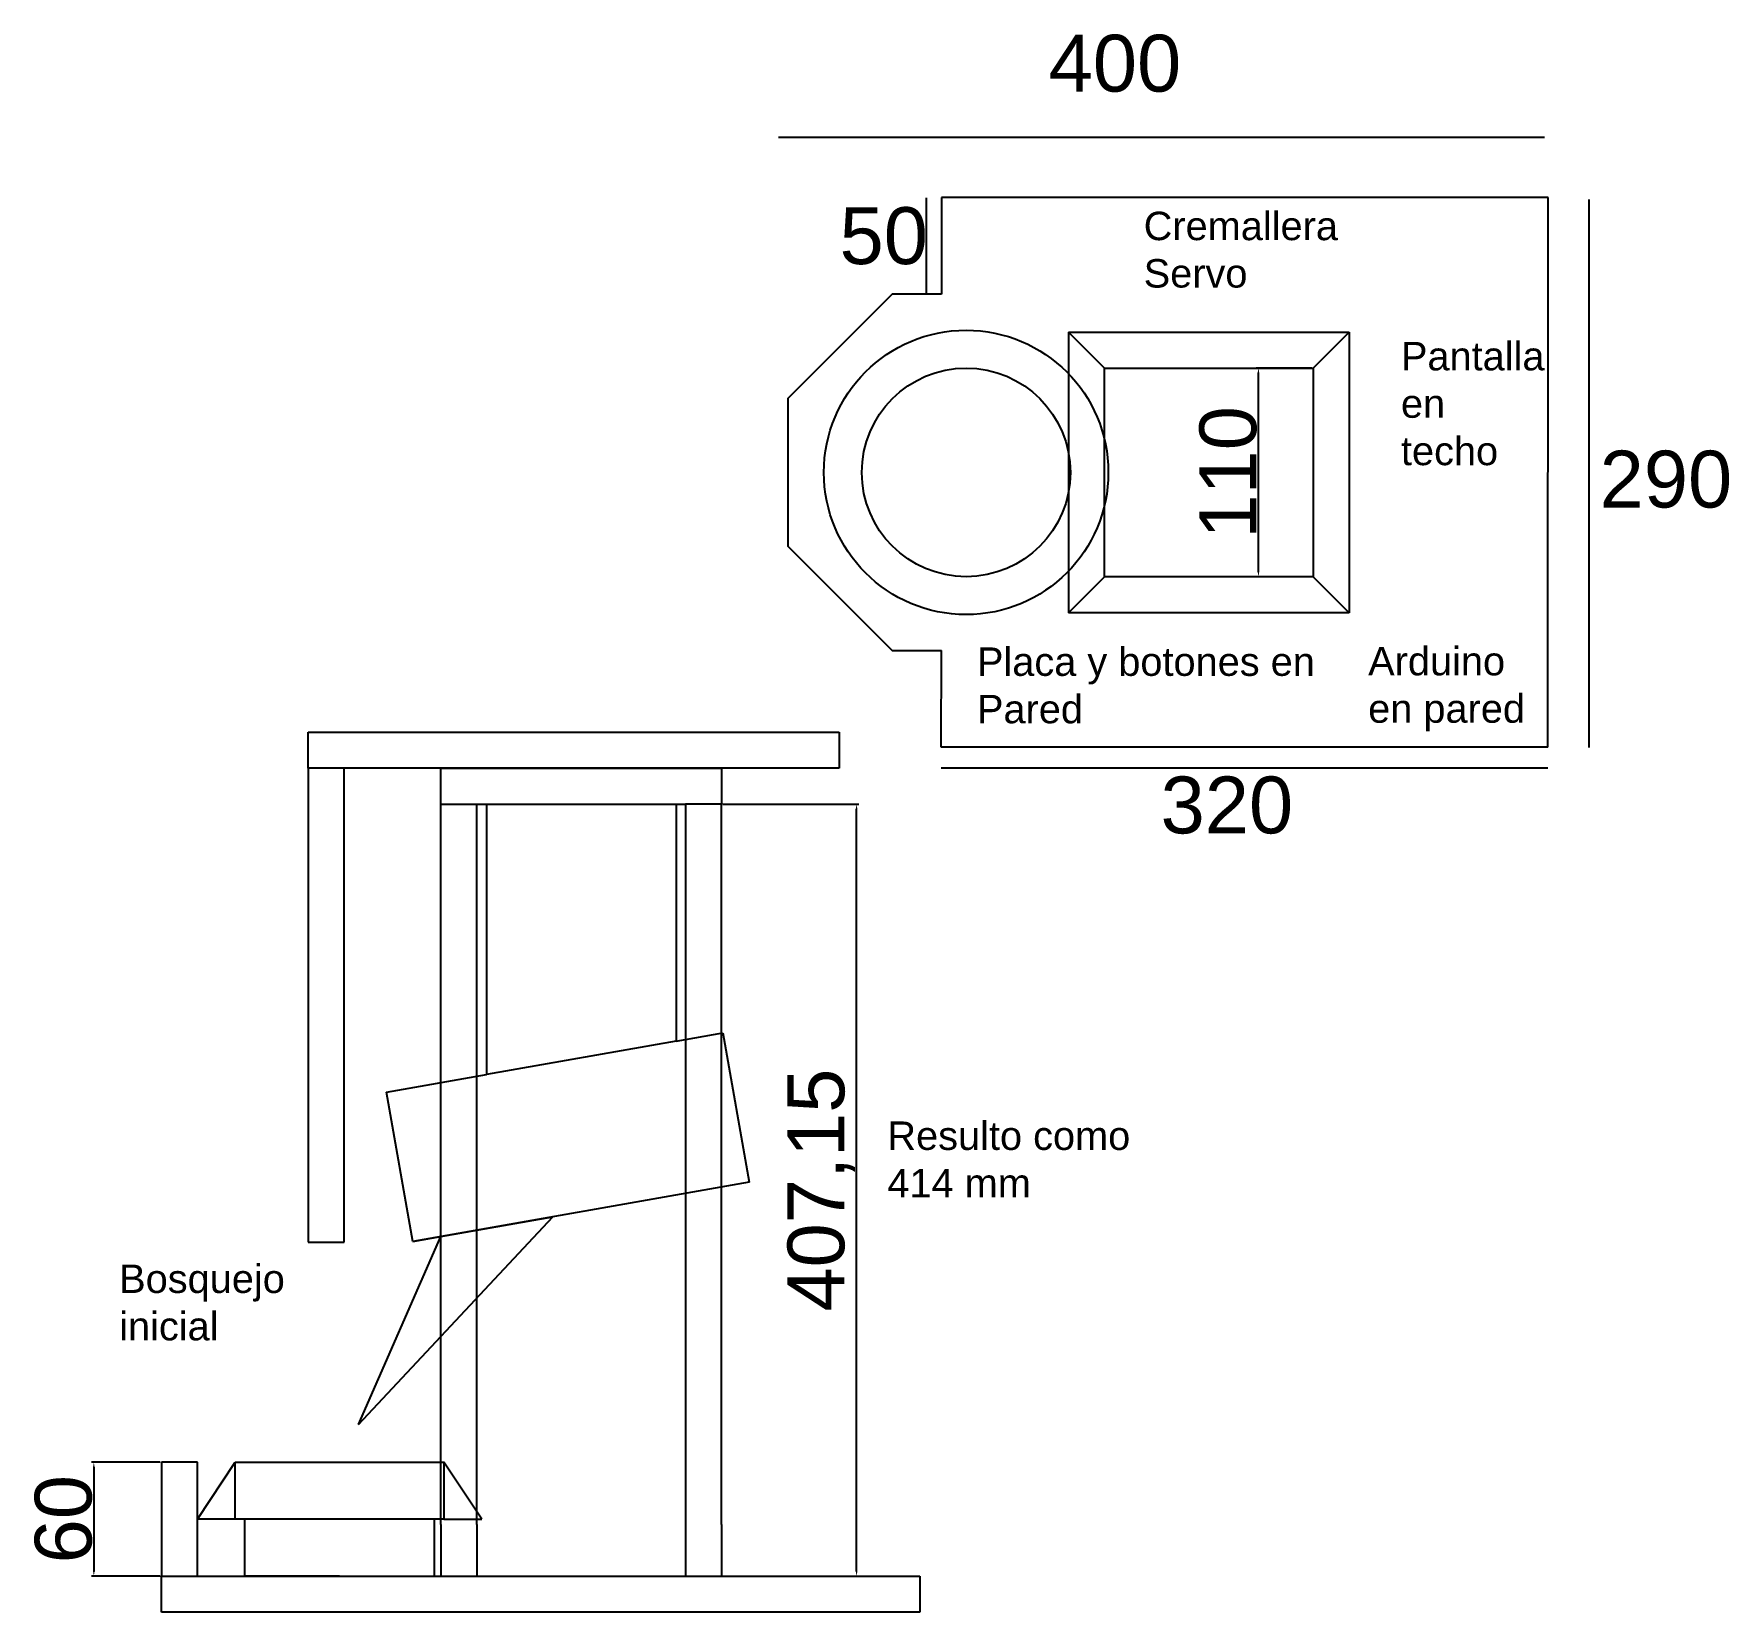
# Model space of a CAD drawing. Header units: millimetres. Extents: x -215 to 1653, y -1021 to 786.
# Drawn here: x -215 to 679, y -46 to 786 of the extents above; entities that cross this region are included whole.
import ezdxf

# ---------------------------------------------------------------- set-up
doc = ezdxf.new("R2010")
doc.units = ezdxf.units.MM
for name, color, linetype in [('Chasis', 30, 'Continuous'), ('Cotas', 4, 'Continuous'), ('Elemento', 3, 'Continuous'), ('Mecanismo', 7, 'Continuous'), ('Vigas madera', 2, 'Continuous')]:
    doc.layers.add(name, color=color, linetype=linetype)
doc.styles.get("Standard").update_dxf_attribs({"font": 'arial.ttf'})
doc.dimstyles.new('ISO-25', dxfattribs={"dimtxt": 2.5, "dimasz": 2.5, "dimexe": 1.25, "dimexo": 0.625, "dimtad": 1, "dimtxsty": 'Standard', "dimcen": 2.5, "dimadec": 0, "dimazin": 0, "dimtfac": 1, "dimtmove": 0, "dimatfit": 3, "dimfxl": 1, "dimarcsym": 0})

msp = doc.modelspace()

# ---------------------------------------------------------------- texts
at = {"layer": 'Cotas', "char_height": 30, "attachment_point": 1}
for s, width, insert in [('400', 115.98122, (320.531, 785.842)), ('50', 45.56557, (210.255, 694.866)), ('290', 84.62177, (611.119, 566.47)), ('320', 92.06101, (379.571, 394.585))]:
    msp.add_mtext_dynamic_manual_height_columns(s, width=width, gutter_width=12.5, heights=[0], dxfattribs=dict(at, insert=insert))
at = {"layer": 'Mecanismo', "char_height": 15, "attachment_point": 1}
for s, width, insert in [('Cremallera\\PServo', 121.66042, (370.647, 692.497)), ('Pantalla\\Pen techo', 71.99096, (506.328, 623.816)), ('Placa y botones en\\PPared', 182.99776, (282.724, 462.675)), ('Arduino\\Pen pared', 85.40975, (489.045, 462.962)), ('Resulto como 414 mm', 143.76951, (235.472, 212.629)), ('Bosquejo inicial', 136.8776, (-169.669, 137.183))]:
    msp.add_mtext_dynamic_manual_height_columns(s, width=width, gutter_width=12.5, heights=[0], dxfattribs=dict(at, insert=insert))

# ---------------------------------------------------------------- blocks, each defined once
blk = doc.blocks.new('*D1')
at = {"layer": 'Cotas', "color": 0, "lineweight": -2, "transparency": 16777216}
for p, q in [((148.63, 380), (220.48, 380)), ((219.23, -24.65), (219.23, 377.5)), ((148.63, -27.15), (220.48, -27.15))]:
    blk.add_line(p, q, dxfattribs=at)
at = {"layer": 'Cotas', "color": 0, "transparency": 16777216}
for points in [[(218.81, 377.5), (219.65, 377.5), (219.23, 380)], [(218.81, -24.65), (219.65, -24.65), (219.23, -27.15)]]:
    blk.add_solid(points, dxfattribs=at)
at = {"layer": 'Defpoints', "color": 0, "transparency": 16777216}
for p in [(148, 380), (219.23, 380), (148, -27.15)]:
    blk.add_point(p, dxfattribs=at)
at = {"layer": 'Cotas', "color": 0, "transparency": 16777216, "insert": (200.58, 176.43), "char_height": 2.5, "attachment_point": 5, "rotation": 90}
blk.add_mtext('{\\H12x;407,15}', dxfattribs=at)
blk = doc.blocks.new('*D4')
at = {"layer": 'Cotas', "color": 0, "lineweight": -2, "transparency": 16777216}
for p, q in [((459.38, 610), (429.93, 610)), ((431.18, 502.5), (431.18, 607.5)), ((459.38, 500), (429.93, 500))]:
    blk.add_line(p, q, dxfattribs=at)
at = {"layer": 'Cotas', "color": 0, "transparency": 16777216}
for points in [[(430.76, 607.5), (431.59, 607.5), (431.18, 610)], [(430.76, 502.5), (431.59, 502.5), (431.18, 500)]]:
    blk.add_solid(points, dxfattribs=at)
at = {"layer": 'Defpoints', "color": 0, "transparency": 16777216}
for p in [(431.18, 610), (460, 610), (460, 500)]:
    blk.add_point(p, dxfattribs=at)
at = {"layer": 'Cotas', "color": 0, "transparency": 16777216, "insert": (415.24, 555), "char_height": 2.5, "attachment_point": 5, "rotation": 90}
blk.add_mtext('{\\H12x;110}', dxfattribs=at)
blk = doc.blocks.new('*D5')
at = {"layer": 'Cotas', "color": 0, "lineweight": -2, "transparency": 16777216}
for p, q in [((-148.07, 32.85), (-184.3, 32.85)), ((-183.05, 30.35), (-183.05, -24.65)), ((-148.07, -27.15), (-184.3, -27.15))]:
    blk.add_line(p, q, dxfattribs=at)
at = {"layer": 'Cotas', "color": 0, "transparency": 16777216}
for points in [[(-183.46, 30.35), (-182.63, 30.35), (-183.05, 32.85)], [(-183.46, -24.65), (-182.63, -24.65), (-183.05, -27.15)]]:
    blk.add_solid(points, dxfattribs=at)
at = {"layer": 'Defpoints', "color": 0, "transparency": 16777216}
for p in [(-147.44, 32.85), (-183.05, -27.15), (-147.44, -27.15)]:
    blk.add_point(p, dxfattribs=at)
at = {"layer": 'Cotas', "color": 0, "transparency": 16777216, "insert": (-198.99, 2.85), "char_height": 2.5, "attachment_point": 5, "rotation": 90}
blk.add_mtext('{\\H12x;60}', dxfattribs=at)

# ---------------------------------------------------------------- dimensions: what is measured, and where the dimension line sits
at = {"layer": 'Cotas'}
for base, p1, p2, picture, middle in [((431.178, 610), (460, 500), (460, 610), '*D4', (415.236, 555)), ((219.232, 380), (148, -27.147), (148, 380), '*D1', (200.578, 176.427)), ((-183.046, -27.147), (-147.441, 32.853), (-147.441, -27.147), '*D5', (-198.988, 2.853))]:
    dim = msp.add_linear_dim(base=base, p1=p1, p2=p2, angle=90, text='{\\H12x;<>}', dimstyle='ISO-25', dxfattribs=at)
    dim.commit()
    dim.dimension.update_dxf_attribs({"geometry": picture, "text_midpoint": middle})

# ---------------------------------------------------------------- linework, layer by layer
at = {"layer": 'Chasis'}
for p, q in [((584, 700), (264, 700)), ((264, 700), (264, 649)), ((583.846, 410.012), (584, 700)), ((263.846, 410.012), (263.997, 461)), ((-70, 399), (-70, 418)), ((-70, 418), (210, 418)), ((210, 418), (210, 399)), ((583.846, 410.012), (263.846, 410.012)), ((0, 399), (-70, 399)), ((-70, 399), (-70, 149)), ((-51, 149), (-51, 399)), ((210, 399), (0, 399)), ((-70, 149), (-51, 149)), ((-128.441, 32.853), (-147.441, 32.853)), ((-147.441, 32.853), (-147.441, -27.147)), ((-128.441, 2.853), (-128.441, 32.853)), ((-128.441, -27.147), (-128.441, 2.853)), ((-147.441, -27.147), (252.559, -27.147)), ((-147.441, -46.147), (-147.441, -27.147)), ((252.559, -27.147), (252.559, -46.147)), ((252.559, -46.147), (-147.441, -46.147))]:
    msp.add_line(p, q, dxfattribs=at)
msp.add_lwpolyline([(264, 649), (238.064, 649), (183, 593.936), (183, 516.064), (238.064, 461), (263.997, 461)], dxfattribs=at)
at = {"layer": 'Cotas'}
for p, q in [((582.119, 731.68), (177.993, 731.68)), ((255.874, 699.741), (255.874, 649)), ((605.573, 409.869), (605.573, 698.893)), ((263.814, 399.153), (583.719, 399.153))]:
    msp.add_line(p, q, dxfattribs=at)
at = {"layer": 'Elemento'}
for p, q in [((24, 380), (74, 380)), ((24, 380), (24, 237.367)), ((74, 380), (124, 380)), ((124, 380), (124, 255)), ((124, 255), (148.62, 259.341)), ((148.62, 259.341), (162.512, 180.557)), ((124, 255), (24, 237.367)), ((-28.645, 228.085), (24, 237.367)), ((-14.753, 149.3), (-28.645, 228.085)), ((162.512, 180.557), (-14.753, 149.3)), ((-43.441, 52.853), (59.107, 162.324)), ((0.019, 151.905), (59.107, 162.324)), ((-43.441, 52.853), (0.019, 151.905)), ((-14.753, 149.3), (0.019, 151.905)), ((-128.441, 2.853), (-108.441, 32.853)), ((-108.441, 32.853), (-53.441, 32.853)), ((-108.441, 2.853), (-108.441, 32.853)), ((-53.441, 32.853), (1.559, 32.853)), ((1.559, 32.853), (1.559, 2.853)), ((21.559, 2.853), (1.559, 32.853)), ((-108.441, 2.853), (-128.441, 2.853)), ((1.559, 2.853), (-108.441, 2.853)), ((-103.441, -27.147), (-103.441, 2.853)), ((-3.441, -27.147), (-3.441, 2.853)), ((1.559, 2.853), (21.559, 2.853)), ((-53.441, -27.147), (-103.441, -27.147)), ((-53.441, -27.147), (-3.441, -27.147))]:
    msp.add_line(p, q, dxfattribs=at)
for radius in [75, 55]:
    msp.add_circle((277, 555), radius, dxfattribs=at)
at = {"layer": 'Vigas madera'}
for p, q in [((331, 629), (331, 481)), ((331, 629), (479, 629)), ((350, 610), (331, 629)), ((460, 610), (479, 629)), ((479, 629), (479, 481)), ((350, 500), (350, 610)), ((350, 610), (460, 610)), ((460, 610), (460, 500)), ((350, 500), (331, 481)), ((460, 500), (350, 500)), ((460, 500), (479, 481)), ((479, 481), (331, 481)), ((0, 380), (0, 399)), ((0, 399), (148, 399)), ((148, 399), (148, 380)), ((0, 0), (0, 380)), ((0, 380), (19, 380)), ((19, 0), (19, 380)), ((19, 380), (129, 380)), ((19, 380), (74, 380)), ((148, 380), (129, 380)), ((129, 380), (129, 0)), ((148, 0), (148, 380)), ((0, 0), (0, -27.147)), ((19, 0), (19, -27.147)), ((129, 0), (129, -27.147)), ((148, 0), (148, -27.147))]:
    msp.add_line(p, q, dxfattribs=at)

msp.set_redraw_order([(e.dxf.handle, doc.entitydb.next_handle()) for e in msp.query("TEXT MTEXT ATTDEF DIMENSION ARC_DIMENSION")])  # texts and dimensions are drawn at this point

doc.saveas('drawing.dxf')
